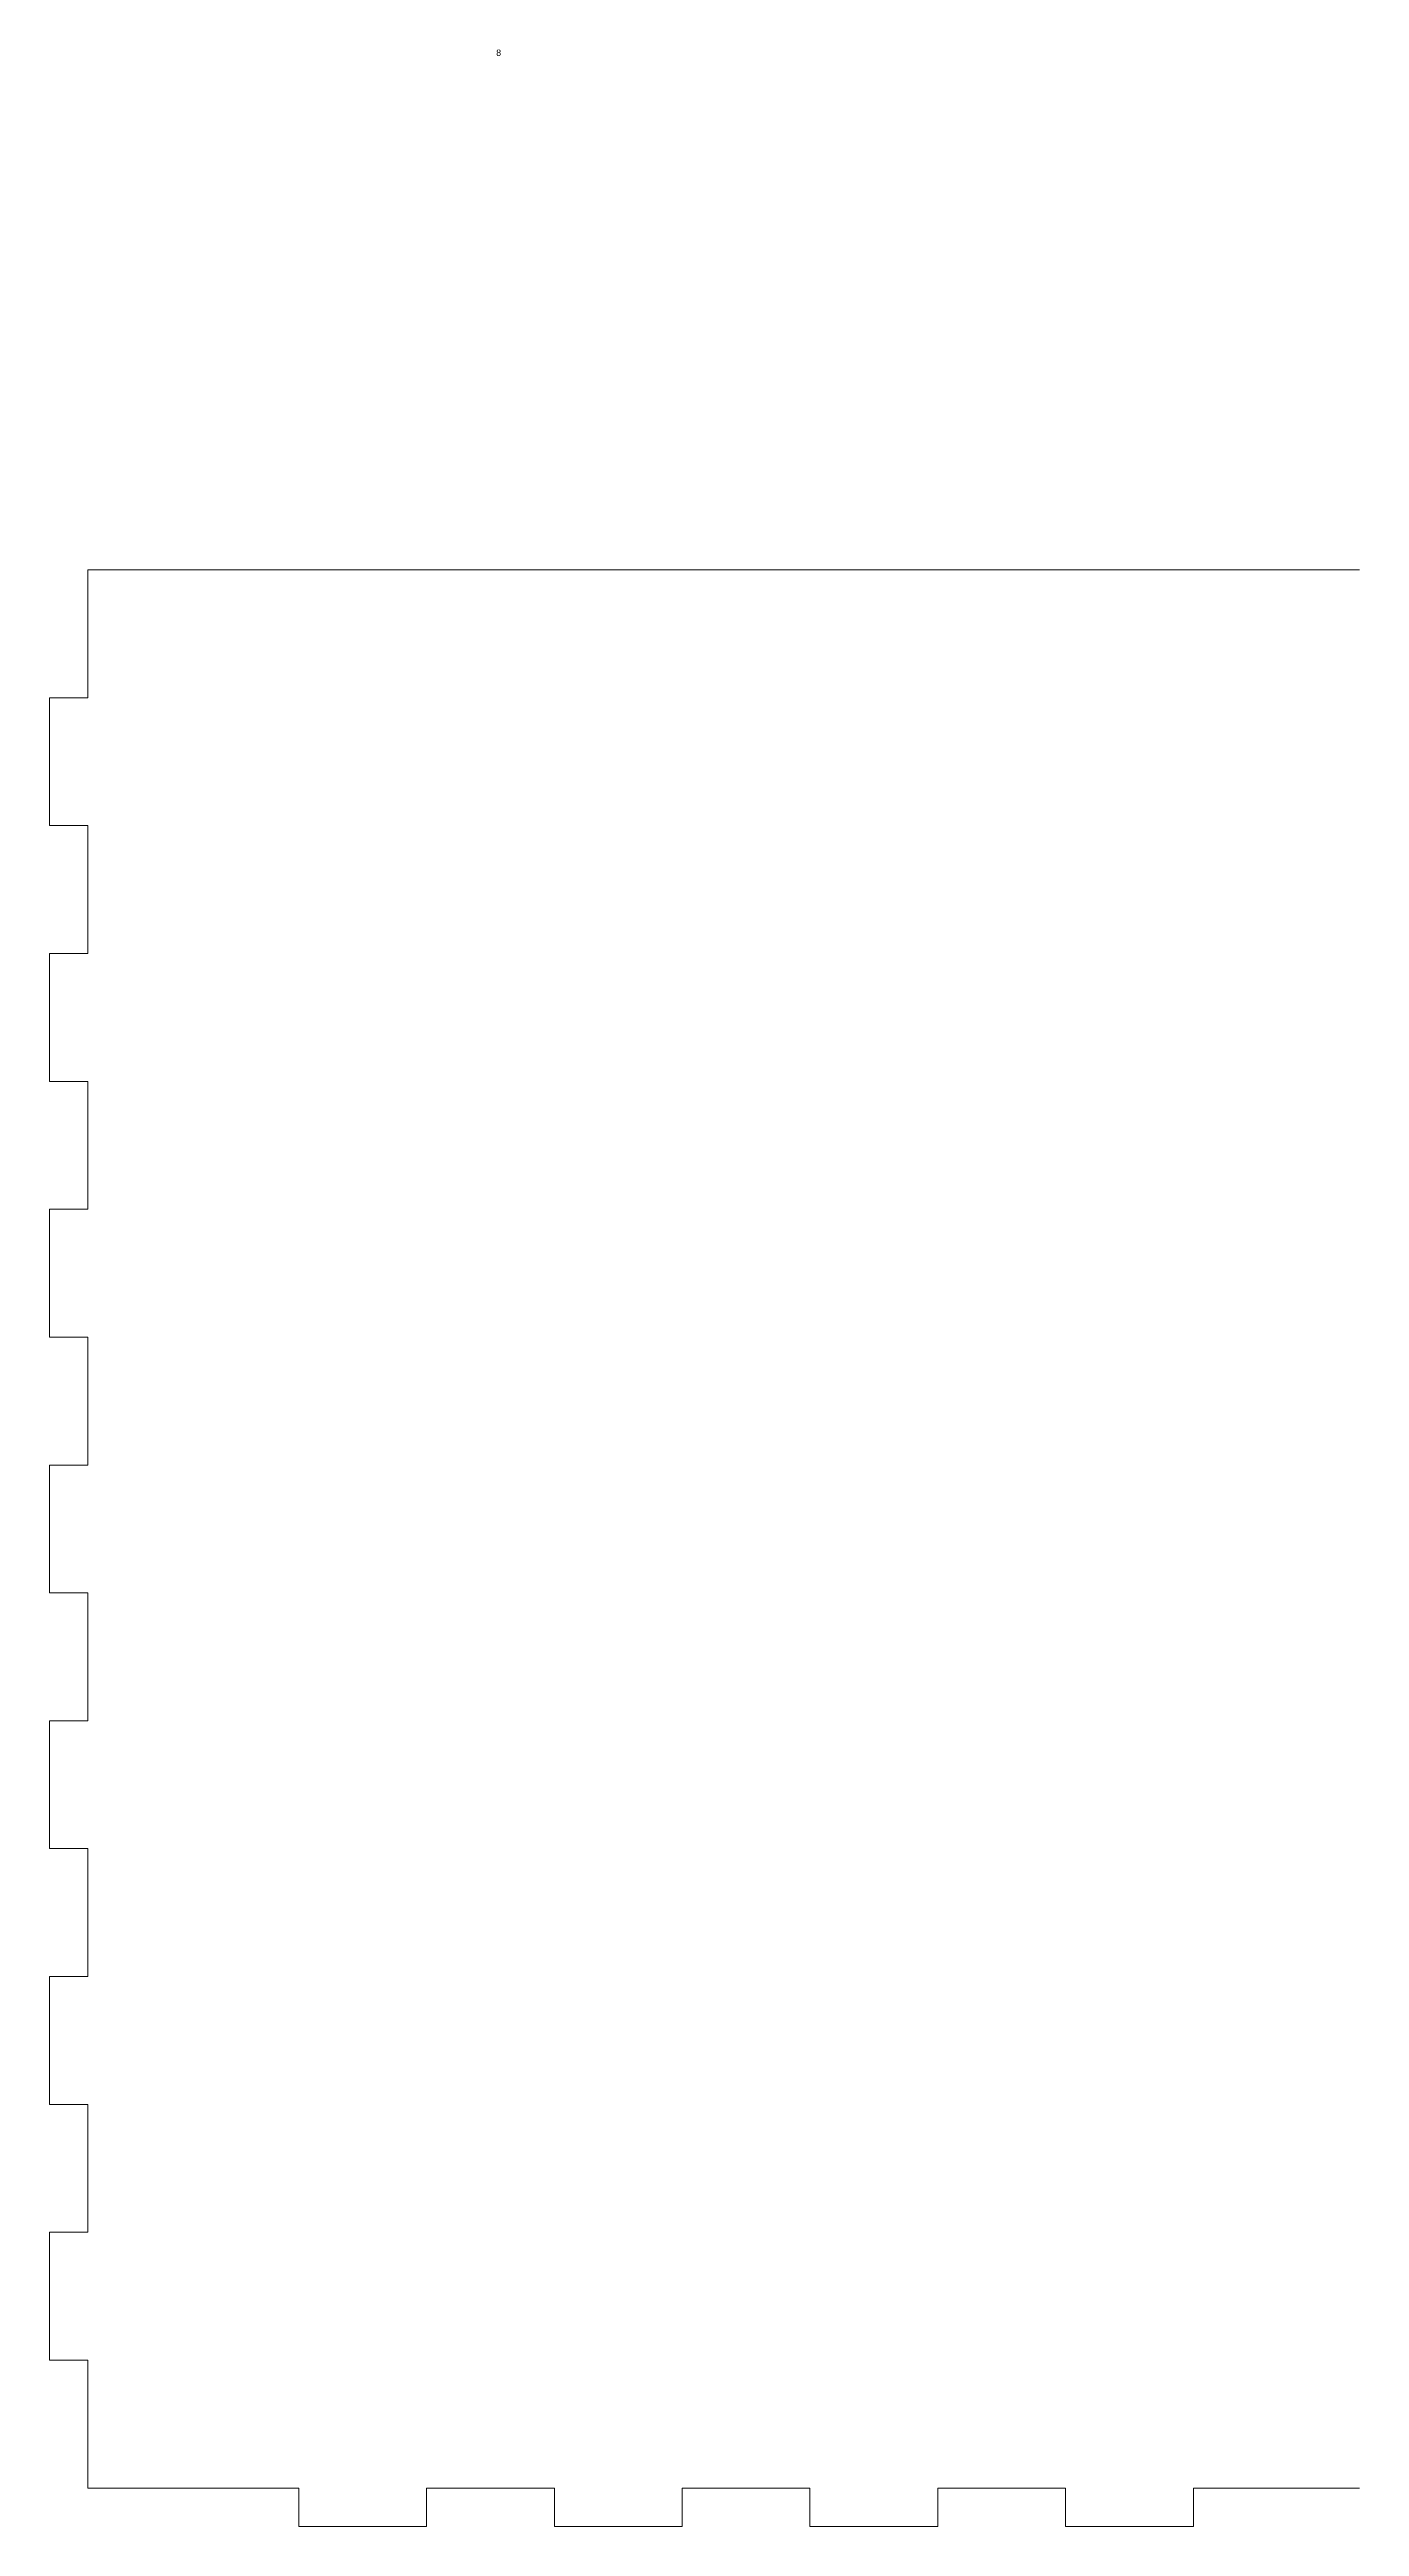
# Model space of a CAD drawing. Header units: millimetres. Extents: x -17105 to -8097, y 7860 to 10394.
# Drawn here: x -11041.9 to -10939.4, y 8051.4 to 8245.1 of the extents above; entities that cross this region are included whole.
import ezdxf

# ---------------------------------------------------------------- set-up
doc = ezdxf.new("R2010")
doc.units = ezdxf.units.MM
doc.layers.add('A-DETL-THIN', color=151, linetype='Continuous', lineweight=9)
doc.layers.add('G-ANNO-TEXT', color=231, linetype='Continuous', lineweight=9)
doc.styles.add('Arial', font='arial.ttf', dxfattribs={"height": 0.491766})

msp = doc.modelspace()

# ---------------------------------------------------------------- texts
at = {"layer": 'G-ANNO-TEXT', "color": 7, "insert": (-11006.96, 8245.1), "char_height": 0.4918, "width": 0.456, "attachment_point": 1, "line_spacing_factor": 0.938532, "style": 'Arial'}
msp.add_mtext('\\fArial|b0|i0|c178|p34|;8', dxfattribs=at)

# ---------------------------------------------------------------- linework, layer by layer
at = {"layer": 'A-DETL-THIN'}
for p, q in [((-11038.91, 8204.42), (-11038.91, 8194.42)), ((-11038.91, 8204.42), (-10939.41, 8204.42)), ((-11038.91, 8194.42), (-11038.91, 8204.42)), ((-11038.91, 8194.42), (-11041.91, 8194.42)), ((-11041.91, 8194.42), (-11041.91, 8184.42)), ((-11038.91, 8184.42), (-11041.91, 8184.42)), ((-11038.91, 8174.42), (-11038.91, 8184.42)), ((-11038.91, 8174.42), (-11041.91, 8174.42)), ((-11041.91, 8174.42), (-11041.91, 8164.42)), ((-11038.91, 8164.42), (-11041.91, 8164.42)), ((-11038.91, 8154.42), (-11038.91, 8164.42)), ((-11038.91, 8154.42), (-11041.91, 8154.42)), ((-11041.91, 8154.42), (-11041.91, 8144.42)), ((-11038.91, 8144.42), (-11041.91, 8144.42)), ((-11038.91, 8134.42), (-11038.91, 8144.42)), ((-11038.91, 8134.42), (-11041.91, 8134.42)), ((-11041.91, 8134.42), (-11041.91, 8124.42)), ((-11038.91, 8124.42), (-11041.91, 8124.42)), ((-11038.91, 8114.42), (-11038.91, 8124.42)), ((-11038.91, 8114.42), (-11041.91, 8114.42)), ((-11041.91, 8114.42), (-11041.91, 8104.42)), ((-11038.91, 8104.42), (-11041.91, 8104.42)), ((-11038.91, 8094.42), (-11038.91, 8104.42)), ((-11038.91, 8094.42), (-11041.91, 8094.42)), ((-11041.91, 8094.42), (-11041.91, 8084.42)), ((-11038.91, 8084.42), (-11041.91, 8084.42)), ((-11038.91, 8074.42), (-11038.91, 8084.42)), ((-11038.91, 8074.42), (-11041.91, 8074.42)), ((-11041.91, 8074.42), (-11041.91, 8064.42)), ((-11038.91, 8064.42), (-11041.91, 8064.42)), ((-11038.91, 8054.42), (-11038.91, 8064.42)), ((-11038.91, 8054.42), (-11022.41, 8054.42)), ((-11022.41, 8054.42), (-11022.41, 8051.42)), ((-11012.41, 8054.42), (-11012.41, 8051.42)), ((-11012.41, 8054.42), (-11002.41, 8054.42)), ((-11002.41, 8054.42), (-11002.41, 8051.42)), ((-10992.41, 8054.42), (-10992.41, 8051.42)), ((-10992.41, 8054.42), (-10982.41, 8054.42)), ((-10982.41, 8054.42), (-10982.41, 8051.42)), ((-10972.41, 8054.42), (-10972.41, 8051.42)), ((-10972.41, 8054.42), (-10962.41, 8054.42)), ((-10962.41, 8054.42), (-10962.41, 8051.42)), ((-10939.41, 8054.42), (-10952.41, 8054.42)), ((-10952.41, 8054.42), (-10952.41, 8051.42)), ((-10952.41, 8054.42), (-10939.41, 8054.42)), ((-11012.41, 8051.42), (-11022.41, 8051.42)), ((-10992.41, 8051.42), (-11002.41, 8051.42)), ((-10972.41, 8051.42), (-10982.41, 8051.42)), ((-10952.41, 8051.42), (-10962.41, 8051.42))]:
    msp.add_line(p, q, dxfattribs=at)

msp.set_redraw_order([(e.dxf.handle, doc.entitydb.next_handle()) for e in msp.query("TEXT MTEXT ATTDEF DIMENSION ARC_DIMENSION")])  # texts and dimensions are drawn at this point

doc.saveas('drawing.dxf')
